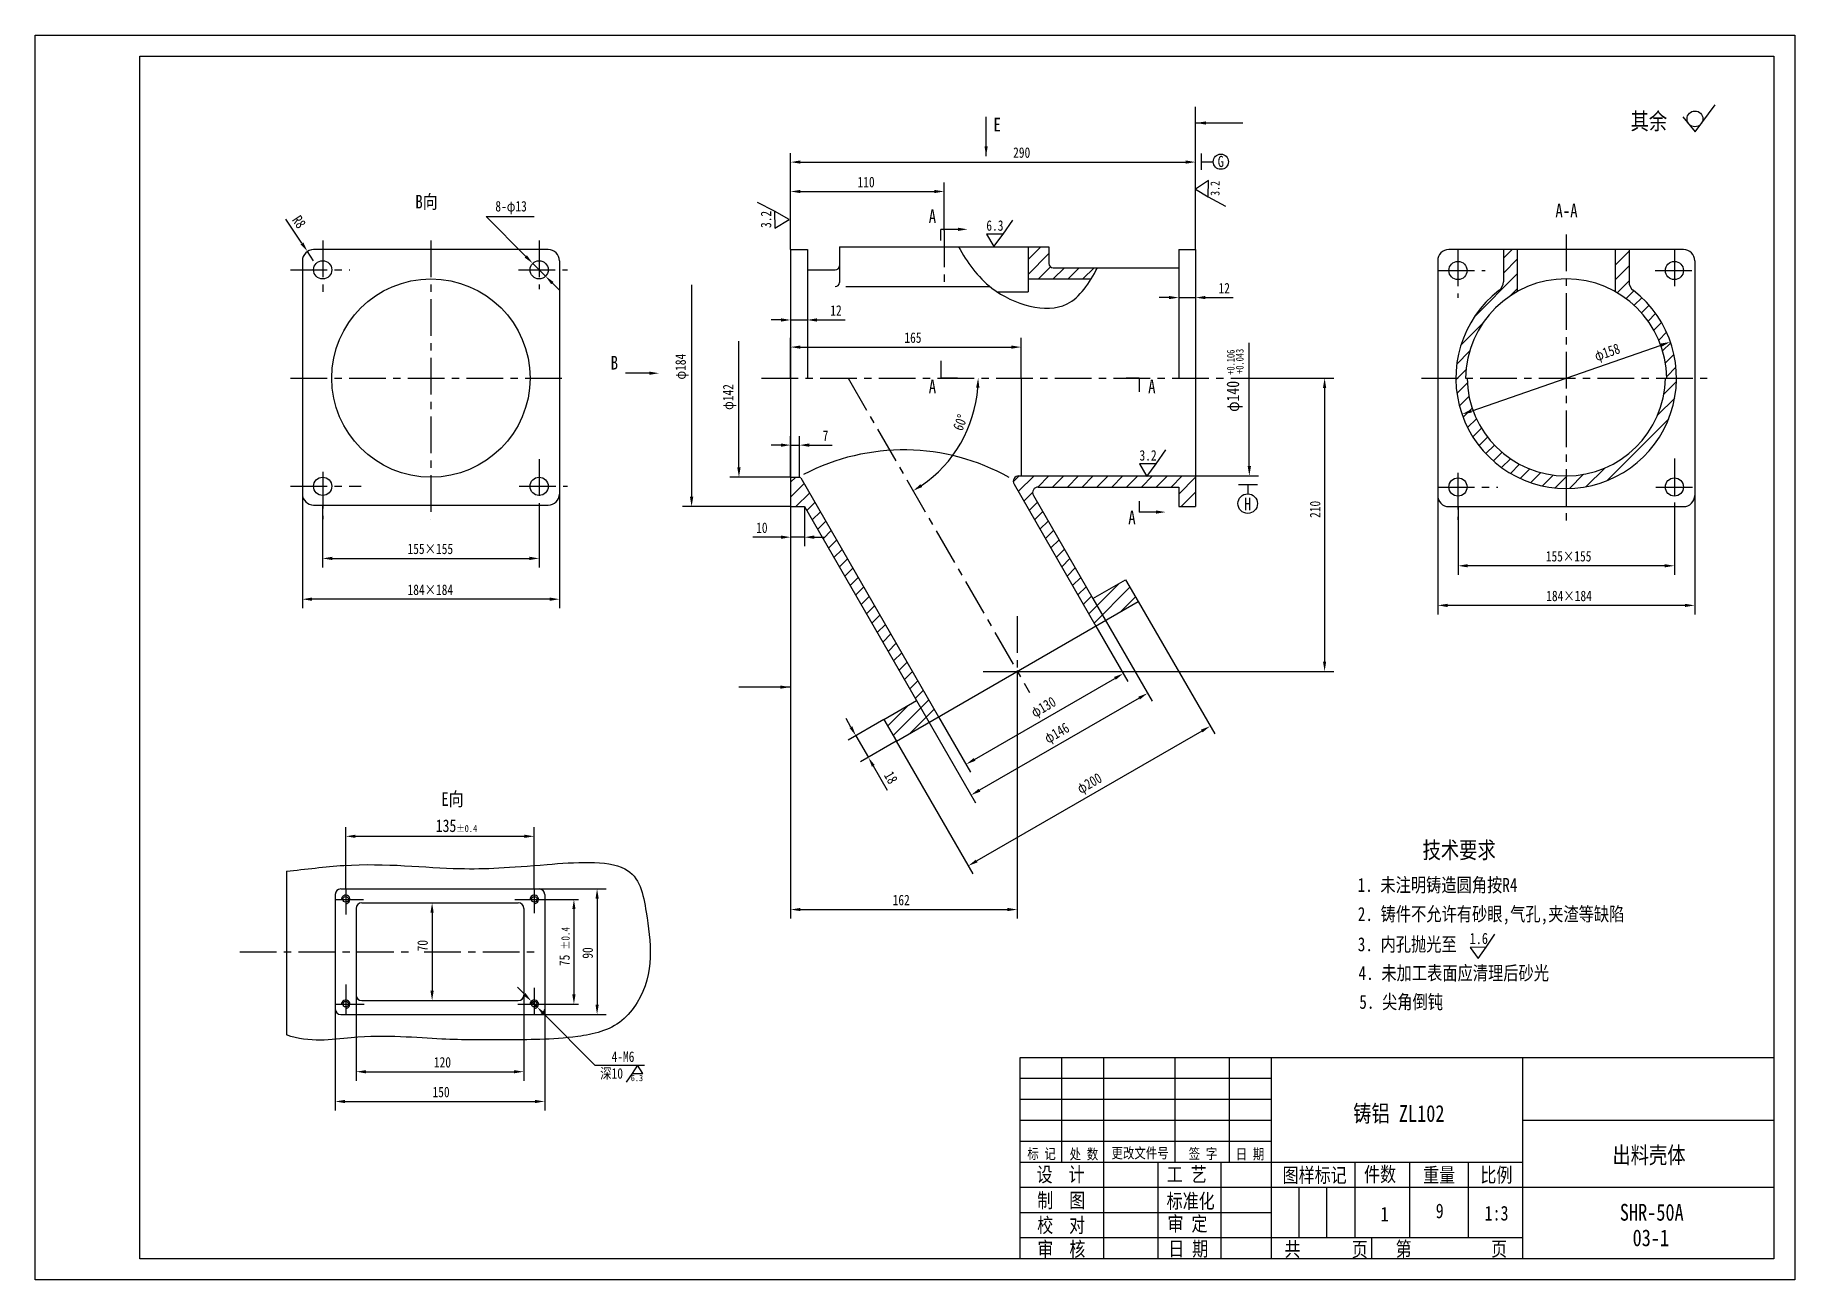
# Model space of a CAD drawing. Extents: x -156 to 1104, y -59 to 832.
import ezdxf

# ---------------------------------------------------------------- set-up
doc = ezdxf.new("R2010")
doc.units = 0
doc.header["$LTSCALE"] = 10.5
doc.header["$MEASUREMENT"] = 0
doc.linetypes.add('CENTER', pattern=[2, 1.25, -0.25, 0.25, -0.25])
doc.layers.get('0').update_dxf_attribs({"color": 2, "linetype": 'CONTINUOUS'})
doc.layers.get('DEFPOINTS').update_dxf_attribs({"linetype": 'CONTINUOUS'})
for name, color, linetype in [('LINE_THIN', 2, 'CONTINUOUS'), ('PART', 3, 'CONTINUOUS'), ('SMPEN_THICK', 7, 'CONTINUOUS')]:
    doc.layers.add(name, color=color, linetype=linetype)
doc.styles.add('HZDX', font='', dxfattribs={"width": 0.8, "height": 7.5})
doc.styles.get('HZDX').set_extended_font_data('SimSun')
doc.dimstyles.new('HZDX', dxfattribs={"dimscale": 0, "dimtxt": 5, "dimasz": 3.5, "dimexe": 5.25, "dimexo": 0, "dimgap": 1.5, "dimtad": 1, "dimdec": 4, "dimdsep": 46, "dimtxsty": 'HZDX', "dimcen": 0.09, "dimclrd": 2, "dimclre": 2, "dimclrt": 2, "dimadec": 0, "dimazin": 0, "dimtol": 1, "dimtp": 0.2, "dimtfac": 0.66667, "dimtdec": 4, "dimtmove": 0, "dimatfit": 1, "dimfxl": 1, "dimtvp": 5, "dimtolj": 1, "dimarcsym": 0})

msp = doc.modelspace()

# ---------------------------------------------------------------- texts
at = {"color": 2, "linetype": 'ByBlock', "attachment_point": 5, "style": 'HZDX'}
for s, insert, char_height in [('E', (532.64617, 768.04978), 9.75), ('G', (692.71951, 741.64459), 8), ('B向', (123.95304, 712.35061), 9.75), ('8-φ13', (184.53788, 708.61198), 7.5), ('A', (486.25331, 702.43112), 9.75), ('A-A', (940.29193, 706.4961), 9.75), ('6.3', (530.98897, 695.77422), 7.5), ('B', (258.50091, 597.57047), 9.75), ('A', (486.25331, 580.5829), 9.75), ('A', (643.35942, 580.5829), 9.75), ('3.2', (640.65257, 531.22365), 7.5), ('A', (629.12656, 486.80146), 9.75), ('H', (712.03977, 496.52601), 9), ('E向', (142.52948, 284.69316), 9.75), ('135\\H5;±0.4', (145.44687, 266.06475), 9), ('1.6', (877.50111, 185.37629), 8), ('4-M6', (264.69363, 100.75923), 7.5), ('深10', (256.48694, 88.42532), 7.5), ('6.3', (274.68222, 85.48821), 4.5)]:
    msp.add_mtext(s, dxfattribs=dict(at, insert=insert, char_height=char_height))
at = {"color": 2, "linetype": 'ByBlock', "attachment_point": 5, "rotation": 90, "style": 'HZDX'}
for s, insert, char_height in [('3.2', (688.63302, 722.36512), 6.5), ('3.2', (367.11646, 700.17864), 7.5), ('+0.106', (699.89564, 597.96579), 5.5), ('+0.043', (706.33206, 598.58314), 5.5), ('\\A1;φ184', (306.91337, 594.77482), 7.5), ('φ142', (340.96099, 573.0403), 7.5), ('φ140', (702.60399, 573.50733), 9)]:
    msp.add_mtext(s, dxfattribs=dict(at, insert=insert, char_height=char_height))
at = {"layer": 'SMPEN_THICK', "style": 'HZDX', "width": 0.8}
for s, height, p in [('技术要求', 12, (837.22665, 242.73697)), ('1. 未注明铸造圆角按R4', 10, (790.69835, 218.73697)), ('2. 铸件不允许有砂眼,气孔,夹渣等缺陷', 10, (790.83613, 197.92514)), ('3. 内孔抛光至', 10, (790.8152, 176.2649)), ('4. 未加工表面应清理后砂光', 10, (791.37706, 155.69553)), ('5. 尖角倒钝', 10, (791.89082, 135.0667)), ('标 记', 7.5, (554.16671, 27.53342)), ('处 数', 7.5, (584.49835, 27.29324)), ('更改文件号', 7.5, (614.46639, 28.03959)), ('签 字', 7.5, (669.79721, 27.56664)), ('日 期', 7.5, (703.4621, 27.3282)), ('设  计', 10.5, (560.82363, 11.20821)), ('工 艺', 10.5, (654.02475, 11.24192)), ('图样标记', 10.5, (737.04432, 10.72466)), ('件数', 10.5, (795.31146, 11.34198)), ('重量', 10.5, (837.60805, 10.79314)), ('比例', 10.5, (878.62319, 10.86161)), ('制  图', 10.5, (561.30308, -7.34715)), ('标准化', 10.5, (653.9551, -7.75904)), ('审 定', 10.5, (654.57271, -24.05055)), ('1', 10.5, (807.19492, -17.15898)), ('1:3', 10.5, (881.62756, -16.49545)), ('校  对', 10.5, (561.26862, -25.11347)), ('审  核', 10.5, (561.40523, -42.19401)), ('日 期', 10.5, (655.07645, -41.95911)), ('共', 10.5, (738.34804, -42.23195)), ('页', 10.5, (786.52574, -42.47213)), ('第', 10.5, (817.95632, -42.095)), ('页', 10.5, (886.34647, -42.095))]:
    msp.add_text(s, height=height, dxfattribs=at).set_placement(p)
at = {"layer": 'SMPEN_THICK', "color": 2, "style": 'HZDX', "width": 0.8}
for s, height, p in [('±0.4', 6, (226.51016, 177.35073)), ('75', 7.5, (226.51016, 165.65073))]:
    msp.add_text(s, height=height, rotation=90, dxfattribs=at).set_placement(p)
at = {"layer": 'SMPEN_THICK', "char_height": 12, "attachment_point": 5, "style": 'HZDX'}
for s, insert in [('其余', (999.26663, 769.82861)), ('铸铝 ZL102', (820.22406, 59.49644)), ('出料壳体', (999.35347, 29.64009)), ('SHR-50A', (1001.34053, -10.70142)), ('03-1', (1000.67332, -28.97285))]:
    msp.add_mtext(s, dxfattribs=dict(at, insert=insert))
at = {"layer": 'SMPEN_THICK', "insert": (846.62657, -4.3579), "char_height": 10.5, "width": 28.6724, "attachment_point": 1, "style": 'HZDX'}
msp.add_mtext('9', dxfattribs=at)

# ---------------------------------------------------------------- blocks, each defined once
blk = doc.blocks.new('*D1')
at = {"color": 2, "linetype": 'ByBlock', "transparency": 16777216}
for p, q in [((73.6, 179.7), (73.6, 118.3)), ((193.6, 179.7), (193.6, 118.3)), ((80.6, 124.8), (186.6, 124.8))]:
    blk.add_line(p, q, dxfattribs=at)
for points in [[(80.6, 125.9), (80.6, 123.6), (73.6, 124.8)], [(186.6, 125.9), (186.6, 123.6), (193.6, 124.8)]]:
    blk.add_solid(points, dxfattribs=at)
at = {"layer": 'DEFPOINTS', "color": 0, "linetype": 'ByBlock', "transparency": 16777216}
for p in [(73.6, 179.7), (193.6, 179.7), (193.6, 124.8)]:
    blk.add_point(p, dxfattribs=at)
at = {"color": 2, "linetype": 'ByBlock', "transparency": 16777216, "insert": (135.4, 131.5), "char_height": 7.5, "attachment_point": 5, "style": 'HZDX'}
blk.add_mtext('\\A1;120', dxfattribs=at)
blk = doc.blocks.new('*D2')
at = {"color": 2, "linetype": 'ByBlock', "transparency": 16777216}
for p, q in [((58.6, 169.7), (58.6, 97)), ((208.6, 169.7), (208.6, 97)), ((65.6, 103.5), (201.6, 103.5))]:
    blk.add_line(p, q, dxfattribs=at)
for points in [[(65.6, 104.6), (65.6, 102.3), (58.6, 103.5)], [(201.6, 104.6), (201.6, 102.3), (208.6, 103.5)]]:
    blk.add_solid(points, dxfattribs=at)
at = {"layer": 'DEFPOINTS', "color": 0, "linetype": 'ByBlock', "transparency": 16777216}
for p in [(58.6, 169.7), (208.6, 169.7), (208.6, 103.5)]:
    blk.add_point(p, dxfattribs=at)
at = {"color": 2, "linetype": 'ByBlock', "transparency": 16777216, "insert": (134.4, 110.2), "char_height": 7.5, "attachment_point": 5, "style": 'HZDX'}
blk.add_mtext('\\A1;150', dxfattribs=at)
blk = doc.blocks.new('*D3')
at = {"color": 2, "linetype": 'ByBlock', "transparency": 16777216}
for p, q in [((204.6, 255.7), (252.6, 255.7)), ((246.1, 248.7), (246.1, 172.7)), ((204.6, 165.7), (252.6, 165.7))]:
    blk.add_line(p, q, dxfattribs=at)
for points in [[(245, 248.7), (247.3, 248.7), (246.1, 255.7)], [(245, 172.7), (247.3, 172.7), (246.1, 165.7)]]:
    blk.add_solid(points, dxfattribs=at)
at = {"layer": 'DEFPOINTS', "color": 0, "linetype": 'ByBlock', "transparency": 16777216}
for p in [(204.6, 255.7), (204.6, 165.7), (246.1, 165.7)]:
    blk.add_point(p, dxfattribs=at)
at = {"color": 2, "linetype": 'ByBlock', "transparency": 16777216, "insert": (239.4, 209.8), "char_height": 7.5, "attachment_point": 5, "rotation": 90, "style": 'HZDX'}
blk.add_mtext('\\A1;90', dxfattribs=at)
blk = doc.blocks.new('*D4')
at = {"color": 2, "linetype": 'ByBlock', "transparency": 16777216}
for p, q in [((77.6, 245.7), (134.5, 245.7)), ((128, 238.7), (128, 182.7)), ((77.6, 175.7), (134.5, 175.7))]:
    blk.add_line(p, q, dxfattribs=at)
for points in [[(126.8, 238.7), (129.1, 238.7), (128, 245.7)], [(126.8, 182.7), (129.1, 182.7), (128, 175.7)]]:
    blk.add_solid(points, dxfattribs=at)
at = {"layer": 'DEFPOINTS', "color": 0, "linetype": 'ByBlock', "transparency": 16777216}
for p in [(77.6, 245.7), (77.6, 175.7), (128, 175.7)]:
    blk.add_point(p, dxfattribs=at)
at = {"color": 2, "linetype": 'ByBlock', "transparency": 16777216, "insert": (121.2, 215), "char_height": 7.5, "attachment_point": 5, "rotation": 90, "style": 'HZDX'}
blk.add_mtext('\\A1;70', dxfattribs=at)
blk = doc.blocks.new('*D5')
at = {"color": 2, "linetype": 'ByBlock', "transparency": 16777216}
for p, q in [((345.8, 667.6), (345.8, 736.7)), ((635.8, 667.6), (635.8, 736.7)), ((352.8, 730.2), (628.8, 730.2))]:
    blk.add_line(p, q, dxfattribs=at)
for points in [[(352.8, 731.4), (352.8, 729.1), (345.8, 730.2)], [(628.8, 731.4), (628.8, 729.1), (635.8, 730.2)]]:
    blk.add_solid(points, dxfattribs=at)
at = {"layer": 'DEFPOINTS', "color": 0, "linetype": 'ByBlock', "transparency": 16777216}
for p in [(635.8, 730.2), (345.8, 667.6), (635.8, 667.6)]:
    blk.add_point(p, dxfattribs=at)
at = {"color": 2, "linetype": 'ByBlock', "transparency": 16777216, "insert": (511.3, 737), "char_height": 7.5, "attachment_point": 5, "style": 'HZDX'}
blk.add_mtext('\\A1;290', dxfattribs=at)
blk = doc.blocks.new('*D6')
at = {"color": 2, "linetype": 'ByBlock', "transparency": 16777216}
for p, q in [((345.8, 667.6), (345.8, 715.7)), ((352.8, 709.2), (448.8, 709.2)), ((455.8, 681.2), (455.8, 715.7))]:
    blk.add_line(p, q, dxfattribs=at)
for points in [[(352.8, 710.3), (352.8, 708), (345.8, 709.2)], [(448.8, 710.3), (448.8, 708), (455.8, 709.2)]]:
    blk.add_solid(points, dxfattribs=at)
at = {"layer": 'DEFPOINTS', "color": 0, "linetype": 'ByBlock', "transparency": 16777216}
for p in [(455.8, 709.2), (455.8, 681.2), (345.8, 667.6)]:
    blk.add_point(p, dxfattribs=at)
at = {"color": 2, "linetype": 'ByBlock', "transparency": 16777216, "insert": (399.9, 715.9), "char_height": 7.5, "attachment_point": 5, "style": 'HZDX'}
blk.add_mtext('\\A1;110', dxfattribs=at)
blk = doc.blocks.new('*D7')
at = {"color": 2, "linetype": 'ByBlock', "transparency": 16777216}
for p, q in [((848.1, 502.6), (848.1, 417.4)), ((1032.1, 502.6), (1032.1, 417.4)), ((1025.1, 423.9), (855.1, 423.9))]:
    blk.add_line(p, q, dxfattribs=at)
for points in [[(855.1, 425), (855.1, 422.7), (848.1, 423.9)], [(1025.1, 425), (1025.1, 422.7), (1032.1, 423.9)]]:
    blk.add_solid(points, dxfattribs=at)
at = {"layer": 'DEFPOINTS', "color": 0, "linetype": 'ByBlock', "transparency": 16777216}
for p in [(848.1, 502.6), (1032.1, 502.6), (848.1, 423.9)]:
    blk.add_point(p, dxfattribs=at)
at = {"color": 2, "linetype": 'ByBlock', "transparency": 16777216, "insert": (942.1, 430.6), "char_height": 7.5, "attachment_point": 5, "style": 'HZDX'}
blk.add_mtext('\\A1;184×184', dxfattribs=at)
blk = doc.blocks.new('*D8')
at = {"color": 2, "linetype": 'ByBlock', "transparency": 16777216}
for p, q in [((862.6, 494.6), (862.6, 445.7)), ((1017.6, 494.6), (1017.6, 445.7)), ((1010.6, 452.2), (869.6, 452.2))]:
    blk.add_line(p, q, dxfattribs=at)
for points in [[(869.6, 453.4), (869.6, 451.1), (862.6, 452.2)], [(1010.6, 453.4), (1010.6, 451.1), (1017.6, 452.2)]]:
    blk.add_solid(points, dxfattribs=at)
at = {"layer": 'DEFPOINTS', "color": 0, "linetype": 'ByBlock', "transparency": 16777216}
for p in [(862.6, 494.6), (1017.6, 494.6), (862.6, 452.2)]:
    blk.add_point(p, dxfattribs=at)
at = {"color": 2, "linetype": 'ByBlock', "transparency": 16777216, "insert": (941.8, 459), "char_height": 7.5, "attachment_point": 5, "style": 'HZDX'}
blk.add_mtext('\\A1;155×155', dxfattribs=at)
blk = doc.blocks.new('*D9')
at = {"color": 2, "linetype": 'ByBlock', "transparency": 16777216}
for p, q in [((49.6, 495.6), (49.6, 451)), ((204.6, 495.6), (204.6, 451)), ((56.6, 457.5), (197.6, 457.5))]:
    blk.add_line(p, q, dxfattribs=at)
for points in [[(56.6, 458.7), (56.6, 456.3), (49.6, 457.5)], [(197.6, 458.7), (197.6, 456.3), (204.6, 457.5)]]:
    blk.add_solid(points, dxfattribs=at)
at = {"layer": 'DEFPOINTS', "color": 0, "linetype": 'ByBlock', "transparency": 16777216}
for p in [(49.6, 495.6), (204.6, 495.6), (204.6, 457.5)]:
    blk.add_point(p, dxfattribs=at)
at = {"color": 2, "linetype": 'ByBlock', "transparency": 16777216, "insert": (126.7, 464.3), "char_height": 7.5, "attachment_point": 5, "style": 'HZDX'}
blk.add_mtext('\\A1;155×155', dxfattribs=at)
blk = doc.blocks.new('*D10')
at = {"color": 2, "linetype": 'ByBlock', "transparency": 16777216}
for p, q in [((35.1, 503.6), (35.1, 421.8)), ((219.1, 503.6), (219.1, 421.8)), ((212.1, 428.3), (42.1, 428.3))]:
    blk.add_line(p, q, dxfattribs=at)
for points in [[(42.1, 429.5), (42.1, 427.1), (35.1, 428.3)], [(212.1, 429.5), (212.1, 427.1), (219.1, 428.3)]]:
    blk.add_solid(points, dxfattribs=at)
at = {"layer": 'DEFPOINTS', "color": 0, "linetype": 'ByBlock', "transparency": 16777216}
for p in [(35.1, 503.6), (219.1, 503.6), (35.1, 428.3)]:
    blk.add_point(p, dxfattribs=at)
at = {"color": 2, "linetype": 'ByBlock', "transparency": 16777216, "insert": (126.7, 435), "char_height": 7.5, "attachment_point": 5, "style": 'HZDX'}
blk.add_mtext('\\A1;184×184', dxfattribs=at)
blk = doc.blocks.new('*D11')
at = {"color": 2, "linetype": 'ByBlock', "transparency": 16777216}
for p, q in [((34.8, 683.1), (23.3, 700.3)), ((43.1, 670.6), (38.7, 677.3))]:
    blk.add_line(p, q, dxfattribs=at)
blk.add_solid([(35.8, 683.7), (33.8, 682.4), (38.7, 677.3)], dxfattribs=at)
at = {"layer": 'DEFPOINTS', "color": 0, "linetype": 'ByBlock', "transparency": 16777216}
for p in [(38.7, 677.3), (43.1, 670.6)]:
    blk.add_point(p, dxfattribs=at)
at = {"color": 2, "linetype": 'ByBlock', "transparency": 16777216, "insert": (32.7, 698.4), "char_height": 7.5, "attachment_point": 5, "rotation": 303.6807, "style": 'HZDX'}
blk.add_mtext('\\A1;R8', dxfattribs=at)
blk = doc.blocks.new('*D12')
at = {"color": 2, "linetype": 'ByBlock', "transparency": 16777216}
for p, q in [((384.7, 586.6), (384.7, 615.3)), ((391.7, 608.8), (542.7, 608.8)), ((549.7, 586.6), (549.7, 615.3))]:
    blk.add_line(p, q, dxfattribs=at)
for points in [[(391.7, 609.9), (391.7, 607.6), (384.7, 608.8)], [(542.7, 609.9), (542.7, 607.6), (549.7, 608.8)]]:
    blk.add_solid(points, dxfattribs=at)
at = {"layer": 'DEFPOINTS', "color": 0, "linetype": 'ByBlock', "transparency": 16777216}
for p in [(549.7, 608.8), (384.7, 586.6), (549.7, 586.6)]:
    blk.add_point(p, dxfattribs=at)
at = {"color": 2, "linetype": 'ByBlock', "transparency": 16777216, "insert": (472.3, 615.5), "char_height": 7.5, "attachment_point": 5, "style": 'HZDX'}
blk.add_mtext('\\A1;165', dxfattribs=at)
blk = doc.blocks.new('*D13')
at = {"color": 2, "linetype": 'ByBlock', "transparency": 16777216}
for p, q in [((713.2, 586.6), (773.6, 586.6)), ((767.1, 579.6), (767.1, 383.6)), ((547, 376.6), (773.6, 376.6))]:
    blk.add_line(p, q, dxfattribs=at)
for points in [[(765.9, 579.6), (768.2, 579.6), (767.1, 586.6)], [(765.9, 383.6), (768.2, 383.6), (767.1, 376.6)]]:
    blk.add_solid(points, dxfattribs=at)
at = {"layer": 'DEFPOINTS', "color": 0, "linetype": 'ByBlock', "transparency": 16777216}
for p in [(713.2, 586.6), (547, 376.6), (767.1, 376.6)]:
    blk.add_point(p, dxfattribs=at)
at = {"color": 2, "linetype": 'ByBlock', "transparency": 16777216, "insert": (760.3, 492.6), "char_height": 7.5, "attachment_point": 5, "rotation": 90, "style": 'HZDX'}
blk.add_mtext('\\A1;210', dxfattribs=at)
blk = doc.blocks.new('*D14')
at = {"color": 2, "linetype": 'ByBlock', "transparency": 16777216}
for p, q in [((384.7, 515.6), (384.7, 545.1)), ((391.1, 515.6), (391.1, 545.1)), ((377.7, 538.6), (370.7, 538.6)), ((384.7, 538.6), (391.1, 538.6)), ((398.1, 538.6), (414.4, 538.6))]:
    blk.add_line(p, q, dxfattribs=at)
for points in [[(377.7, 539.8), (377.7, 537.4), (384.7, 538.6)], [(398.1, 539.8), (398.1, 537.4), (391.1, 538.6)]]:
    blk.add_solid(points, dxfattribs=at)
at = {"layer": 'DEFPOINTS', "color": 0, "linetype": 'ByBlock', "transparency": 16777216}
for p in [(391.1, 538.6), (384.7, 515.6), (391.1, 515.6)]:
    blk.add_point(p, dxfattribs=at)
at = {"color": 2, "linetype": 'ByBlock', "transparency": 16777216, "insert": (409.7, 545.3), "char_height": 7.5, "attachment_point": 5, "style": 'HZDX'}
blk.add_mtext('\\A1;7', dxfattribs=at)
blk = doc.blocks.new('*D15')
at = {"color": 2, "linetype": 'ByBlock', "transparency": 16777216}
for p, q in [((384.7, 494.6), (384.7, 466.2)), ((394.7, 494.6), (394.7, 466.2)), ((377.7, 472.7), (357.6, 472.7)), ((394.7, 472.7), (384.7, 472.7)), ((401.7, 472.7), (408.7, 472.7))]:
    blk.add_line(p, q, dxfattribs=at)
for points in [[(377.7, 473.9), (377.7, 471.5), (384.7, 472.7)], [(401.7, 473.9), (401.7, 471.5), (394.7, 472.7)]]:
    blk.add_solid(points, dxfattribs=at)
at = {"layer": 'DEFPOINTS', "color": 0, "linetype": 'ByBlock', "transparency": 16777216}
for p in [(384.7, 494.6), (394.7, 494.6), (394.7, 472.7)]:
    blk.add_point(p, dxfattribs=at)
at = {"color": 2, "linetype": 'ByBlock', "transparency": 16777216, "insert": (364.1, 479.4), "char_height": 7.5, "attachment_point": 5, "style": 'HZDX'}
blk.add_mtext('\\A1;10', dxfattribs=at)
blk = doc.blocks.new('*D16')
at = {"color": 2, "linetype": 'ByBlock', "transparency": 16777216}
for p, q in [((662.7, 678.6), (662.7, 637.7)), ((674.7, 678.6), (674.7, 637.7)), ((655.7, 644.2), (648.7, 644.2)), ((662.7, 644.2), (674.7, 644.2)), ((681.7, 644.2), (701.7, 644.2))]:
    blk.add_line(p, q, dxfattribs=at)
for points in [[(655.7, 645.4), (655.7, 643.1), (662.7, 644.2)], [(681.7, 645.4), (681.7, 643.1), (674.7, 644.2)]]:
    blk.add_solid(points, dxfattribs=at)
at = {"layer": 'DEFPOINTS', "color": 0, "linetype": 'ByBlock', "transparency": 16777216}
for p in [(662.7, 678.6), (674.7, 678.6), (674.7, 644.2)]:
    blk.add_point(p, dxfattribs=at)
at = {"color": 2, "linetype": 'ByBlock', "transparency": 16777216, "insert": (695.2, 651), "char_height": 7.5, "attachment_point": 5, "style": 'HZDX'}
blk.add_mtext('\\A1;12', dxfattribs=at)
blk = doc.blocks.new('*D17')
at = {"color": 2, "linetype": 'ByBlock', "transparency": 16777216}
for p, q in [((603.3, 409.1), (626.2, 369.5)), ((516.4, 313.6), (616.9, 371.6)), ((490.7, 344.1), (513.6, 304.5))]:
    blk.add_line(p, q, dxfattribs=at)
for points in [[(616.3, 372.6), (617.5, 370.6), (622.9, 375.1)], [(515.8, 314.6), (517, 312.6), (510.4, 310.1)]]:
    blk.add_solid(points, dxfattribs=at)
at = {"layer": 'DEFPOINTS', "color": 0, "linetype": 'ByBlock', "transparency": 16777216}
for p in [(603.3, 409.1), (622.9, 375.1), (490.7, 344.1)]:
    blk.add_point(p, dxfattribs=at)
at = {"color": 2, "linetype": 'ByBlock', "transparency": 16777216, "insert": (566.2, 350.3), "char_height": 7.5, "attachment_point": 5, "rotation": 30, "style": 'HZDX'}
blk.add_mtext('\\A1;φ130', dxfattribs=at)
blk = doc.blocks.new('*D18')
at = {"color": 2, "linetype": 'ByBlock', "transparency": 16777216}
for p, q in [((601.2, 428.7), (643.6, 355.4)), ((474.9, 355.7), (517.2, 282.4)), ((634.2, 357.5), (520, 291.6))]:
    blk.add_line(p, q, dxfattribs=at)
for points in [[(633.7, 358.5), (634.8, 356.5), (640.3, 361)], [(519.4, 292.6), (520.6, 290.5), (514, 288.1)]]:
    blk.add_solid(points, dxfattribs=at)
at = {"layer": 'DEFPOINTS', "color": 0, "linetype": 'ByBlock', "transparency": 16777216}
for p in [(601.2, 428.7), (474.9, 355.7), (514, 288.1)]:
    blk.add_point(p, dxfattribs=at)
at = {"color": 2, "linetype": 'ByBlock', "transparency": 16777216, "insert": (575.7, 331.7), "char_height": 7.5, "attachment_point": 5, "rotation": 30, "style": 'HZDX'}
blk.add_mtext('\\A1;φ146', dxfattribs=at)
blk = doc.blocks.new('*D19')
at = {"color": 2, "linetype": 'ByBlock', "transparency": 16777216}
for p, q in [((633.6, 426.6), (688.4, 331.8)), ((679.1, 333.9), (518, 240.9)), ((460.4, 326.6), (515.2, 231.8))]:
    blk.add_line(p, q, dxfattribs=at)
for points in [[(678.5, 334.9), (679.6, 332.9), (685.1, 337.4)], [(517.4, 241.9), (518.6, 239.9), (511.9, 237.4)]]:
    blk.add_solid(points, dxfattribs=at)
at = {"layer": 'DEFPOINTS', "color": 0, "linetype": 'ByBlock', "transparency": 16777216}
for p in [(633.6, 426.6), (460.4, 326.6), (511.9, 237.4)]:
    blk.add_point(p, dxfattribs=at)
at = {"color": 2, "linetype": 'ByBlock', "transparency": 16777216, "insert": (599.1, 295.7), "char_height": 7.5, "attachment_point": 5, "rotation": 30, "style": 'HZDX'}
blk.add_mtext('\\A1;φ200', dxfattribs=at)
blk = doc.blocks.new('*D20')
at = {"color": 2, "linetype": 'ByBlock', "transparency": 16777216}
for p, q in [((384.7, 586.6), (384.7, 199.6)), ((547, 376.6), (547, 199.6)), ((391.7, 206.1), (540, 206.1))]:
    blk.add_line(p, q, dxfattribs=at)
for points in [[(391.7, 207.3), (391.7, 205), (384.7, 206.1)], [(540, 207.3), (540, 205), (547, 206.1)]]:
    blk.add_solid(points, dxfattribs=at)
at = {"layer": 'DEFPOINTS', "color": 0, "linetype": 'ByBlock', "transparency": 16777216}
for p in [(384.7, 586.6), (547, 376.6), (547, 206.1)]:
    blk.add_point(p, dxfattribs=at)
at = {"color": 2, "linetype": 'ByBlock', "transparency": 16777216, "insert": (463.9, 212.9), "char_height": 7.5, "attachment_point": 5, "style": 'HZDX'}
blk.add_mtext('\\A1;162', dxfattribs=at)
blk = doc.blocks.new('*D21')
at = {"color": 2, "linetype": 'ByBlock', "transparency": 16777216}
for p, q in [((427.9, 336.7), (424.4, 342.8)), ((451.4, 342.2), (425.8, 327.4)), ((431.4, 330.6), (440.4, 315)), ((460.4, 326.6), (434.8, 311.8)), ((443.9, 309), (453.9, 291.6))]:
    blk.add_line(p, q, dxfattribs=at)
for points in [[(428.9, 337.3), (426.9, 336.1), (431.4, 330.6)], [(444.9, 309.6), (442.9, 308.4), (440.4, 315)]]:
    blk.add_solid(points, dxfattribs=at)
at = {"layer": 'DEFPOINTS', "color": 0, "linetype": 'ByBlock', "transparency": 16777216}
for p in [(451.4, 342.2), (440.4, 315), (460.4, 326.6)]:
    blk.add_point(p, dxfattribs=at)
at = {"color": 2, "linetype": 'ByBlock', "transparency": 16777216, "insert": (456.5, 300.6), "char_height": 7.5, "attachment_point": 5, "rotation": 300, "style": 'HZDX'}
blk.add_mtext('\\A1;18', dxfattribs=at)
blk = doc.blocks.new('*D22')
at = {"color": 2, "linetype": 'ByBlock', "transparency": 16777216}
blk.add_arc((425.8, 586.6), 93.2, 304.3046, 355.6954, dxfattribs=at)
for points in [[(517.5, 579.7), (519.9, 579.6), (519, 586.6)], [(478.9, 508.6), (477.7, 510.6), (472.4, 505.9)]]:
    blk.add_solid(points, dxfattribs=at)
at = {"layer": 'DEFPOINTS', "color": 0, "linetype": 'ByBlock', "transparency": 16777216}
for p in [(364, 586.6), (425.9, 586.4), (723.4, 586.6), (497.2, 526.7), (555.8, 361.4)]:
    blk.add_point(p, dxfattribs=at)
at = {"color": 2, "linetype": 'ByBlock', "transparency": 16777216, "insert": (506.2, 554.8), "char_height": 7.5, "attachment_point": 5, "rotation": 68.4421, "style": 'HZDX'}
blk.add_mtext('\\A1;60°', dxfattribs=at)
blk = doc.blocks.new('*D23')
at = {"color": 2, "linetype": 'ByBlock', "transparency": 16777216}
for p, q in [((384.7, 678.6), (384.7, 621.7)), ((396.7, 678.6), (396.7, 621.7)), ((377.7, 628.2), (370.7, 628.2)), ((384.7, 628.2), (396.7, 628.2)), ((403.7, 628.2), (423.7, 628.2))]:
    blk.add_line(p, q, dxfattribs=at)
for points in [[(377.7, 629.4), (377.7, 627), (384.7, 628.2)], [(403.7, 629.4), (403.7, 627), (396.7, 628.2)]]:
    blk.add_solid(points, dxfattribs=at)
at = {"layer": 'DEFPOINTS', "color": 0, "linetype": 'ByBlock', "transparency": 16777216}
for p in [(384.7, 678.6), (396.7, 678.6), (396.7, 628.2)]:
    blk.add_point(p, dxfattribs=at)
at = {"color": 2, "linetype": 'ByBlock', "transparency": 16777216, "insert": (417.2, 635), "char_height": 7.5, "attachment_point": 5, "style": 'HZDX'}
blk.add_mtext('\\A1;12', dxfattribs=at)
blk = doc.blocks.new('*D24')
at = {"color": 2, "linetype": 'ByBlock', "transparency": 16777216}
blk.add_line((872, 563), (1008.1, 610.2), dxfattribs=at)
for points in [[(1007.7, 611.3), (1008.5, 609.1), (1014.7, 612.5)], [(871.7, 564.1), (872.4, 561.9), (865.4, 560.7)]]:
    blk.add_solid(points, dxfattribs=at)
at = {"layer": 'DEFPOINTS', "color": 0, "linetype": 'ByBlock', "transparency": 16777216}
for p in [(1014.7, 612.5), (865.4, 560.7)]:
    blk.add_point(p, dxfattribs=at)
at = {"color": 2, "linetype": 'ByBlock', "transparency": 16777216, "insert": (969.7, 604.2), "char_height": 7.5, "attachment_point": 5, "rotation": 19.1327, "style": 'HZDX'}
blk.add_mtext('\\A1;φ158', dxfattribs=at)

# ---------------------------------------------------------------- dimensions: what is measured, and where the dimension line sits
at = {"layer": 'SMPEN_THICK'}
for base, p1, p2, picture, middle, set_off in [((674.69992, 741.22973), (384.69992, 678.60696), (674.69992, 678.60696), '*D5', (550.19247, 741.22973), (38.86447, 11)), ((494.69992, 720.16152), (384.69992, 678.60696), (494.69992, 692.19704), '*D6', (438.72733, 720.16152), (38.86447, 11)), ((193.62824, 90.01166), (73.62824, 144.89871), (193.62824, 144.89871), '*D1', (135.41549, 90.01166), (0, -34.75326)), ((208.62824, 68.72467), (58.62824, 134.89871), (208.62824, 134.89871), '*D2', (134.44475, 68.72467), (0, -34.75326))]:
    dim = msp.add_linear_dim(base=base, p1=p1, p2=p2, dimstyle='HZDX', override={"dimscale": 2, "dimtxt": 3, "dimexe": 3.25, "dimtol": 0, "dimtp": 0.4, "dimtm": 0.4, "dimatfit": 2}, dxfattribs=at)
    dim.commit()
    dim.dimension.update_dxf_attribs({"geometry": picture, "text_midpoint": middle, "dimtype": 160, "insert": set_off})
dim = msp.add_radius_dim(center=(43.12824, 670.60696), mpoint=(38.69173, 677.26409), dimstyle='HZDX', override={"dimscale": 2, "dimtxt": 3, "dimexe": 3.25, "dimtol": 0, "dimtp": 0.4, "dimtm": 0.4, "dimatfit": 2}, dxfattribs=at)
dim.commit()
dim.dimension.update_dxf_attribs({"geometry": '*D11', "text_midpoint": (27.11984, 694.62811), "dimtype": 164})
for base, p1, p2, picture, middle in [((396.69992, 628.20005), (384.69992, 678.60696), (396.69992, 678.60696), '*D23', (417.21659, 628.20005)), ((674.69992, 644.22198), (662.69992, 678.60696), (674.69992, 678.60696), '*D16', (695.21659, 644.22198)), ((549.69992, 608.75132), (384.69992, 586.60696), (549.69992, 586.60696), '*D12', (472.34463, 608.75132)), ((394.69992, 472.6843), (384.69992, 494.60696), (394.69992, 494.60696), '*D15', (364.13325, 472.6843))]:
    dim = msp.add_linear_dim(base=base, p1=p1, p2=p2, dimstyle='HZDX', override={"dimscale": 2, "dimtxt": 3, "dimexe": 3.25, "dimtol": 0, "dimtp": 0.4, "dimtm": 0.4, "dimatfit": 2}, dxfattribs=at)
    dim.commit()
    dim.dimension.update_dxf_attribs({"geometry": picture, "text_midpoint": middle, "dimtype": 160})
dim = msp.add_diameter_dim_2p(p1=(865.4273, 560.71421), p2=(1014.69974, 612.49972), text='φ158', dimstyle='HZDX', override={"dimscale": 2, "dimtxt": 3, "dimexe": 3.25, "dimtol": 0, "dimtp": 0.4, "dimtm": 0.4, "dimatfit": 2}, dxfattribs=at)
dim.commit()
dim.dimension.update_dxf_attribs({"geometry": '*D24', "text_midpoint": (971.95021, 597.66908), "dimtype": 163})
dim = msp.add_angular_dim_2l(base=(497.15454, 526.70284), line1=((425.86173, 586.43698), (555.75838, 361.44938)), line2=((363.97014, 586.60696), (723.41693, 586.60696)), dimstyle='HZDX', override={"dimscale": 2, "dimtxt": 3, "dimexe": 3.25, "dimdec": 0, "dimazin": 2, "dimtol": 0, "dimtp": 0.4, "dimtm": 0.4, "dimtdec": 0, "dimatfit": 2}, dxfattribs=at)
dim.commit()
dim.dimension.update_dxf_attribs({"geometry": '*D22', "text_midpoint": (512.4386, 552.3635), "dimtype": 162})
for base, p1, p2, text, picture, middle in [((547.00714, 206.1435), (384.69992, 586.60696), (547.00714, 376.60696), '162', '*D20', (463.89538, 206.1435)), ((391.12257, 538.58933), (384.69992, 515.60696), (391.12257, 515.60696), '7', '*D14', (409.73924, 538.58933)), ((35.12824, 428.29708), (219.12824, 503.60696), (35.12824, 503.60696), '<>×184', '*D10', (126.70496, 428.29708)), ((204.62824, 457.51348), (49.62824, 495.60696), (204.62824, 495.60696), '<>×155', '*D9', (126.70496, 457.51348)), ((848.06352, 423.85076), (1032.06352, 502.60696), (848.06352, 502.60696), '<>×184', '*D7', (942.14563, 423.85076)), ((862.56352, 452.2387), (1017.56352, 494.60696), (862.56352, 494.60696), '<>×155', '*D8', (941.7719, 452.2387))]:
    dim = msp.add_linear_dim(base=base, p1=p1, p2=p2, text=text, dimstyle='HZDX', override={"dimscale": 2, "dimtxt": 3, "dimexe": 3.25, "dimtol": 0, "dimtp": 0.4, "dimtm": 0.4, "dimatfit": 2}, dxfattribs=at)
    dim.commit()
    dim.dimension.update_dxf_attribs({"geometry": picture, "text_midpoint": middle, "dimtype": 160})
for base, p1, p2, angle, picture, middle, dimtype in [((767.06918, 376.60696), (713.17395, 586.60696), (547.00714, 376.60696), 90, '*D13', (767.06918, 492.64041), 160), ((440.38128, 315.04649), (451.4046, 342.19542), (460.4046, 326.60696), 300, '*D21', (450.64794, 297.2641), 161)]:
    dim = msp.add_linear_dim(base=base, p1=p1, p2=p2, angle=angle, dimstyle='HZDX', override={"dimscale": 2, "dimtxt": 3, "dimexe": 3.25, "dimtol": 0, "dimtp": 0.4, "dimtm": 0.4, "dimatfit": 2}, dxfattribs=at)
    dim.commit()
    dim.dimension.update_dxf_attribs({"geometry": picture, "text_midpoint": middle, "dimtype": dimtype})
for base, p1, p2, angle, text, picture, middle in [((513.9547, 288.05163), (601.227, 428.69542), (474.87222, 355.74446), 210, 'φ146', '*D18', (579.17968, 325.7093)), ((511.9118, 237.39387), (633.60968, 426.60696), (460.4046, 326.60696), 210, 'φ<>', '*D19', (602.57016, 289.7355)), ((622.93835, 375.09025), (490.71549, 344.10696), (603.29879, 409.10696), 30, 'φ<>', '*D17', (569.65023, 344.32434))]:
    dim = msp.add_linear_dim(base=base, p1=p1, p2=p2, angle=angle, text=text, dimstyle='HZDX', override={"dimscale": 2, "dimtxt": 3, "dimexe": 3.25, "dimtol": 0, "dimtp": 0.4, "dimtm": 0.4, "dimatfit": 2}, dxfattribs=at)
    dim.commit()
    dim.dimension.update_dxf_attribs({"geometry": picture, "text_midpoint": middle, "dimtype": 161})
for base, p1, p2, picture, middle in [((246.1454, 130.89871), (204.62824, 220.89871), (204.62824, 130.89871), '*D3', (246.1454, 175.05397)), ((127.97469, 140.89871), (77.62824, 210.89871), (77.62824, 140.89871), '*D4', (127.97469, 180.21083))]:
    dim = msp.add_linear_dim(base=base, p1=p1, p2=p2, angle=90, dimstyle='HZDX', override={"dimscale": 2, "dimtxt": 3, "dimexe": 3.25, "dimtol": 0, "dimtp": 0.4, "dimtm": 0.4, "dimatfit": 2}, dxfattribs=at)
    dim.commit()
    dim.dimension.update_dxf_attribs({"geometry": picture, "text_midpoint": middle, "dimtype": 160, "insert": (0, -34.75326)})

# ---------------------------------------------------------------- hatches: boundary and pattern name
at = {"layer": 'SMPEN_THICK'}
h = msp.add_hatch(dxfattribs=at)
h.set_pattern_fill('ANSI31', color=256, scale=60, style=0)
edge = h.paths.add_edge_path()
edge.add_line((604.49195, 665.60696), (572.69992, 665.60696))
edge.add_arc((572.69992, 668.60696), 3, 180, 270, ccw=False)
edge.add_line((569.69992, 668.60696), (569.69992, 680.60696))
edge.add_line((569.69992, 680.60696), (554.69992, 680.60696))
edge.add_line((554.69992, 680.60696), (554.69992, 657.60696))
edge.add_line((554.69992, 657.60696), (599.87927, 657.60696))
edge.add_spline(control_points=[(599.87927, 657.60696), (601.46681, 660.18228), (602.99021, 662.87482), (604.49195, 665.60696)], knot_values=[131.9128702094, 131.9128702094, 131.9128702094, 131.9128702094, 140.4578598385, 140.4578598385, 140.4578598385, 140.4578598385], degree=3, periodic=0)
h = msp.add_hatch(dxfattribs=at)
h.set_pattern_fill('ANSI31', color=256, scale=60, style=0)
h.paths.add_polyline_path([(905.06352, 678.60696), (895.06352, 678.60696), (895.06352, 655.59972, -0.2330230838), (891.93708, 649.25556, 0.2330230838), (861.06352, 586.60696), (868.06352, 586.60696, -0.2684940684), (905.06352, 648.52856)])
h.paths.add_polyline_path([(1012.06352, 586.60696), (1019.06352, 586.60696, 0.2330230838), (988.18996, 649.25556, -0.2330230838), (985.06352, 655.59972), (985.06352, 678.60696), (975.06352, 678.60696), (975.06352, 648.52856, -0.2684940684)])
h.paths.add_polyline_path([(1019.06352, 586.60696), (1011.06352, 586.60696, -0.4100651941), (940.06352, 516.60696), (940.06352, 507.60696, 0.4142135624)])
h.paths.add_polyline_path([(940.06352, 507.60696), (940.06352, 516.60696, -0.4100651941), (869.06352, 586.60696), (861.06352, 586.60696, 0.4142135624)])
h = msp.add_hatch(dxfattribs=at)
h.set_pattern_fill('ANSI31', color=256, scale=60, style=0)
h.paths.add_polyline_path([(674.69992, 516.60696), (640.12287, 516.60696), (639.85753, 516.24955), (639.64562, 516.60696), (548.16184, 516.60696, 0.5773502692), (544.69774, 510.60696), (603.29879, 409.10696), (624.0834, 421.10696), (615.0834, 436.69542), (601.227, 428.69542), (558.55415, 502.60696, -0.5773502692), (562.01825, 508.60696), (662.69992, 508.60696), (662.69992, 494.60696), (674.69992, 494.60696)])
h.paths.add_polyline_path([(624.60968, 442.19542), (615.0834, 436.69542), (624.0834, 421.10696), (633.60968, 426.60696)], flags=17)
h.paths.add_polyline_path([(391.98859, 515.10696, 0.2679491924), (391.12257, 515.60696), (384.69992, 515.60696), (384.69992, 494.60696), (394.69992, 494.60696), (474.87222, 355.74446), (460.93088, 347.69542), (469.93088, 332.10696), (490.71549, 344.10696)])
h.paths.add_polyline_path([(460.93088, 347.69542), (451.4046, 342.19542), (460.4046, 326.60696), (469.93088, 332.10696)])

# ---------------------------------------------------------------- linework, layer by layer
at = {"color": 2, "linetype": 'ByBlock'}
for p, q in [((674.69992, 678.60696), (674.69992, 710.75006)), ((195.09711, 673.6677), (166.66692, 702.18623)), ((209.2173, 659.50365), (200.03918, 668.71028)), ((214.15936, 654.54623), (219.10142, 649.58881)), ((313.8092, 653.29777), (313.8092, 501.60696)), ((347.71099, 522.60696), (347.71099, 612.97792)), ((713.17395, 523.60696), (713.17395, 611.88698)), ((674.69992, 516.60696), (719.67395, 516.60696)), ((384.69992, 515.60696), (341.21099, 515.60696)), ((384.69992, 494.60696), (307.3092, 494.60696)), ((66.12824, 220.89871), (66.12824, 265.05206)), ((201.12824, 220.89871), (201.12824, 265.05206)), ((73.12824, 258.55206), (194.12824, 258.55206)), ((208.62824, 213.39871), (232.89368, 213.39871)), ((229.53095, 206.39871), (229.53095, 145.39871)), ((194.08318, 145.49569), (189.15164, 150.46358)), ((199.01472, 140.5278), (203.24175, 136.26962)), ((208.1733, 131.30173), (244.45174, 94.75591)), ((208.62824, 138.39871), (232.89368, 138.39871))]:
    msp.add_line(p, q, dxfattribs=at)
for points in [[(195.92335, 674.49138), (194.27088, 672.84402), (200.03918, 668.71028)], [(214.9856, 655.3699), (213.33312, 653.72255), (209.2173, 659.50365)], [(346.54432, 522.60696), (348.87765, 522.60696), (347.71099, 515.60696)], [(712.00729, 523.60696), (714.34062, 523.60696), (713.17395, 516.60696)], [(312.64253, 501.60696), (314.97587, 501.60696), (313.8092, 494.60696)], [(73.12824, 259.71873), (73.12824, 257.38539), (66.12824, 258.55206)], [(194.12824, 259.71873), (194.12824, 257.38539), (201.12824, 258.55206)], [(228.36428, 206.39871), (230.69762, 206.39871), (229.53095, 213.39871)], [(194.91116, 146.31762), (193.2552, 144.67377), (199.01472, 140.5278)], [(228.36428, 145.39871), (230.69762, 145.39871), (229.53095, 138.39871)], [(209.00128, 132.12365), (207.34531, 130.47981), (203.24175, 136.26962)]]:
    msp.add_solid(points, dxfattribs=at)
at = {"layer": 'DEFPOINTS', "color": 0, "linetype": 'ByBlock'}
for p in [(200.03918, 668.71028), (384.69992, 678.60696), (674.69992, 678.60696), (674.69992, 678.60696), (674.69992, 678.60696), (209.2173, 659.50365), (363.97014, 586.60696), (384.69992, 586.60696), (554.69992, 586.60696), (674.69992, 516.60696), (384.69992, 515.60696), (313.8092, 494.60696), (384.69992, 494.60696), (384.69992, 494.60696), (384.69992, 494.60696), (201.12824, 258.55206), (66.12824, 220.89871), (201.12824, 220.89871), (204.62824, 220.89871), (208.62824, 213.39871), (199.01472, 140.5278), (58.62824, 134.89871), (203.24175, 136.26962), (207.12824, 130.89871), (208.62824, 138.39871), (208.62824, 134.89871), (229.53095, 138.39871), (58.62824, 81.57576)]:
    msp.add_point(p, dxfattribs=at)
at = {"layer": 'LINE_THIN', "linetype": 'Continuous'}
for p, q in [((-156.22988, -58.93749), (-156.22988, 832.0625)), ((-156.22988, 832.0625), (1103.77011, 832.0625)), ((1103.77011, 832.0625), (1103.77011, -58.93749)), ((1103.77011, -58.93749), (-156.22988, -58.93749))]:
    msp.add_line(p, q, dxfattribs=at)
at = {"layer": 'PART', "linetype": 'Continuous'}
for p, q in [((578.77011, 100.06251), (578.77011, 25.06251)), ((608.77011, 100.06251), (608.77011, -43.93749)), ((659.77011, 100.06251), (659.77011, 25.06251)), ((698.77011, 100.06251), (698.77011, 25.06251)), ((728.77011, 100.06251), (728.77011, -43.93749)), ((908.77011, 100.06251), (908.77011, -43.93749)), ((1088.77011, 55.06251), (908.77011, 55.06251)), ((647.77011, 25.06251), (647.77011, -43.93749)), ((692.77011, 25.06251), (692.77011, -43.93749)), ((788.77011, 25.06251), (788.77011, -28.93749)), ((827.77011, 25.06251), (827.77011, -28.93749)), ((869.77011, 25.06251), (869.77011, -28.93749)), ((748.57011, 7.06251), (748.57011, -28.93749)), ((768.37011, 7.06251), (768.37011, -28.93749)), ((1088.77011, 7.06251), (908.77011, 7.06251)), ((800.77011, -28.93749), (800.77011, -43.93749))]:
    msp.add_line(p, q, dxfattribs=at)
at = {"layer": 'SMPEN_THICK', "color": 4}
for p, q in [((-81.22988, -43.93749), (-81.22988, 817.0625)), ((-81.22988, 817.0625), (1088.77011, 817.0625)), ((1088.77011, 817.0625), (1088.77011, -43.93749)), ((492.37989, 685.17992), (492.37989, 693.07155)), ((419.69992, 680.60696), (569.69992, 680.60696)), ((419.69992, 680.60696), (419.69992, 655.06337)), ((554.69992, 680.60696), (554.69992, 648.38074)), ((569.69992, 680.60696), (569.69992, 668.60696)), ((35.12824, 670.60696), (35.12824, 586.60696)), ((211.12824, 678.60696), (43.12824, 678.60696)), ((219.12824, 670.60696), (219.12824, 586.60696)), ((384.69992, 678.60696), (384.69992, 494.60696)), ((384.69992, 678.60696), (396.69992, 678.60696)), ((396.69992, 678.60696), (396.69992, 586.60696)), ((662.69992, 678.60696), (674.69992, 678.60696)), ((662.69992, 678.60696), (662.69992, 586.60696)), ((674.69992, 678.60696), (674.69992, 494.60696)), ((848.06352, 670.60696), (848.06352, 502.60696)), ((1024.06352, 678.60696), (856.06352, 678.60696)), ((895.06352, 678.60696), (895.06352, 655.59972)), ((905.06352, 678.60696), (905.06352, 648.38074)), ((975.06352, 678.60696), (975.06352, 648.38074)), ((985.06352, 678.60696), (985.06352, 655.59972)), ((1032.06352, 670.60696), (1032.06352, 502.60696)), ((396.69992, 664.02984), (416.69992, 664.02984)), ((554.69992, 657.60696), (599.87927, 657.60696)), ((572.69992, 665.60696), (662.69992, 665.60696)), ((424.31452, 652.06337), (527.49672, 652.06337)), ((532.52659, 648.38074), (554.69992, 648.38074)), ((492.37989, 599.06112), (492.37989, 586.65606)), ((35.12824, 586.60696), (35.12824, 503.60696)), ((219.12824, 586.60696), (219.12824, 503.60696)), ((492.37989, 586.65606), (504.24718, 586.65606)), ((549.69992, 586.60696), (549.69992, 516.60696)), ((625.08649, 586.65606), (634.21018, 586.65606)), ((634.21018, 586.65606), (634.21018, 576.67893)), ((548.16184, 516.60696), (674.69992, 516.60696)), ((384.69992, 515.60696), (391.12257, 515.60696)), ((391.98859, 515.10696), (490.71549, 344.10696)), ((544.69774, 510.60696), (603.29879, 409.10696)), ((562.01825, 508.60696), (662.69992, 508.60696)), ((662.69992, 508.60696), (662.69992, 494.60696)), ((43.12824, 495.60696), (211.12824, 495.60696)), ((384.69992, 494.60696), (394.69992, 494.60696)), ((394.69992, 494.60696), (474.87222, 355.74446)), ((558.55415, 502.60696), (601.227, 428.69542)), ((634.21018, 498.56685), (634.21018, 490.67522)), ((662.69992, 494.60696), (674.69992, 494.60696)), ((856.06352, 494.60696), (1024.06352, 494.60696)), ((601.227, 428.69542), (624.60968, 442.19542)), ((624.60968, 442.19542), (633.60968, 426.60696)), ((460.4046, 326.60696), (633.60968, 426.60696)), ((451.4046, 342.19542), (474.87222, 355.74446)), ((451.4046, 342.19542), (460.4046, 326.60696)), ((23.62824, 233.5571), (23.62824, 116.37775)), ((58.62824, 216.89871), (58.62824, 134.89871)), ((62.62824, 220.89871), (204.62824, 220.89871)), ((208.62824, 216.89871), (208.62824, 134.89871)), ((73.62824, 206.89871), (73.62824, 144.89871)), ((77.62824, 210.89871), (189.62824, 210.89871)), ((193.62824, 206.89871), (193.62824, 144.89871)), ((77.62824, 140.89871), (189.62824, 140.89871)), ((62.62824, 130.89871), (204.62824, 130.89871)), ((548.77011, 100.06251), (548.77011, -43.93749)), ((1088.77011, 100.06251), (548.77011, 100.06251)), ((1088.77011, -43.93749), (-81.22988, -43.93749))]:
    msp.add_line(p, q, dxfattribs=at)
at = {"layer": 'SMPEN_THICK'}
for p, q in [((1032.53093, 762.83512), (1046.65258, 782.18742)), ((674.69992, 734.56668), (674.69992, 780.71826)), ((1023.55503, 773.58049), (1032.53093, 762.83512)), ((678.63734, 747.38808), (678.63734, 735.61308)), ((678.63734, 741.50058), (687.27747, 741.50058)), ((373.15197, 706.0195), (360.91455, 712.35827)), ((683.81421, 716.32595), (696.05163, 709.66724)), ((166.66692, 702.18623), (200.97369, 702.18623)), ((536.82982, 689.73871), (543.76236, 699.70137)), ((646.49343, 525.18814), (653.42596, 535.15079)), ((705.45483, 510.30422), (719.03938, 510.30422)), ((712.028, 510.30422), (712.028, 503.73913)), ((882.72543, 179.08591), (889.01599, 188.4214)), ((244.45174, 94.75591), (280.12365, 94.75591)), ((271.19254, 88.79639), (266.94705, 82.49524)), ((728.77011, 85.06251), (548.77011, 85.06251)), ((728.77011, 70.06251), (548.77011, 70.06251)), ((728.77011, 55.06251), (548.77011, 55.06251)), ((728.77011, 40.06251), (548.77011, 40.06251)), ((908.77011, 25.06251), (548.77011, 25.06251)), ((908.77011, 7.06251), (548.77011, 7.06251)), ((728.77011, -10.93749), (548.77011, -10.93749)), ((908.77011, -28.93749), (548.77011, -28.93749))]:
    msp.add_line(p, q, dxfattribs=at)
at = {"layer": 'SMPEN_THICK', "linetype": 'CENTER', "ltscale": 2}
for p, q in [((49.62824, 685.10925), (49.62824, 644.63307)), ((127.12824, 685.10925), (127.12824, 485.59215)), ((204.62824, 685.10925), (204.62824, 650.18881)), ((494.69992, 692.19704), (494.69992, 650.70401)), ((940.06352, 689.33584), (940.06352, 483.26978)), ((862.56352, 678.60696), (862.56352, 644.13307)), ((1017.56352, 678.60696), (1017.56352, 649.68881)), ((26.67919, 664.10696), (69.08111, 664.10696)), ((189.85077, 664.10696), (224.90833, 664.10696)), ((848.06352, 663.60696), (882.01639, 663.60696)), ((1003.78605, 663.60696), (1032.06352, 663.60696)), ((26.67919, 586.60696), (224.90833, 586.60696)), ((363.97014, 586.60696), (723.41693, 586.60696)), ((425.86173, 586.43698), (555.75838, 361.44938)), ((836.38176, 586.60696), (1045.09166, 586.60696)), ((49.62824, 519.37653), (49.62824, 485.59215)), ((204.62824, 528.46773), (204.62824, 485.59215)), ((862.56352, 518.87653), (862.56352, 485.09215)), ((1017.56352, 528.96773), (1017.56352, 485.09215)), ((26.67919, 509.10696), (77.16683, 509.10696)), ((190.35612, 509.10696), (224.90833, 509.10696)), ((848.06352, 508.60696), (891.10211, 508.60696)), ((1004.29141, 508.60696), (1032.06352, 508.60696)), ((547.00714, 416.06987), (547.00714, 346.90505)), ((522.63317, 376.60696), (599.98261, 376.60696)), ((66.12824, 220.89871), (66.12824, 202.67553)), ((201.12824, 220.89871), (201.12824, 203.63588)), ((58.62824, 213.39871), (78.83707, 213.39871)), ((187.13984, 213.39871), (208.62824, 213.39871)), ((-9.72251, 175.89871), (112.77651, 175.89871)), ((122.24172, 175.89871), (202.62099, 175.89871)), ((66.12824, 152.50044), (66.12824, 130.89871)), ((201.12824, 150.19354), (201.12824, 130.89871)), ((58.62824, 138.39871), (79.41414, 138.39871)), ((189.44811, 138.39871), (208.62824, 138.39871))]:
    msp.add_line(p, q, dxfattribs=at)
at = {"layer": 'SMPEN_THICK', "color": 2}
msp.add_line((283.43221, 590.08684), (266.56069, 590.08684), dxfattribs=at)
at = {"layer": 'SMPEN_THICK'}
for points in [[(683.81421, 716.32595), (683.85503, 727.95962), (674.57367, 721.85023)], [(373.15197, 706.0195), (373.35124, 693.98591), (383.67299, 700.17528)], [(536.82982, 689.73871), (524.89519, 689.73724), (530.19392, 680.80013)], [(646.49343, 525.18814), (634.5588, 525.18667), (639.85753, 516.24955)], [(882.72543, 179.08591), (871.41882, 179.03307), (876.94085, 171.09011)], [(271.19254, 88.79639), (278.88717, 88.76548), (275.06824, 94.60381)]]:
    msp.add_lwpolyline(points, close=True, dxfattribs=at)
at = {"layer": 'SMPEN_THICK', "color": 2}
for points in [[(504.44671, 693.07155), (492.37989, 693.07155)], [(646.277, 490.67522), (634.21018, 490.67522)]]:
    msp.add_lwpolyline(points, dxfattribs=at)
at = {"layer": 'SMPEN_THICK'}
for centre, radius in [((1032.24645, 772.1299), 5.65988), ((692.77574, 741.50058), 5.4552), ((712.028, 496.72775), 7.01138)]:
    msp.add_circle(centre, radius, dxfattribs=at)
at = {"layer": 'SMPEN_THICK', "color": 4}
for centre, radius in [((49.62824, 664.10696), 6.5), ((204.62824, 664.10696), 6.5), ((862.56352, 663.60696), 6.5), ((1017.56352, 663.60696), 6.5), ((127.12824, 586.60696), 71), ((49.62824, 509.10696), 6.5), ((204.62824, 509.10696), 6.5), ((862.56352, 508.60696), 6.5), ((1017.56352, 508.60696), 6.5)]:
    msp.add_circle(centre, radius, dxfattribs=at)
at = {"layer": 'SMPEN_THICK', "color": 5}
for centre in [(66.12824, 213.39871), (201.12824, 213.39871), (66.12824, 138.39871), (201.12824, 138.39871)]:
    msp.add_circle(centre, 2, dxfattribs=at)
at = {"layer": 'SMPEN_THICK', "color": 4}
for centre, radius, start, end in [((43.12824, 670.60696), 8, 90, 180), ((211.12824, 670.60696), 8, 0, 90), ((572.69992, 668.60696), 3, 180, 270), ((856.06352, 670.60696), 8, 90, 180), ((1024.06352, 670.60696), 8, 0, 90), ((416.69992, 667.02984), 3, 270, 0), ((940.06352, 585.59992), 72.00704, 0.80132651, 179.19867349), ((887.06352, 655.59972), 8, 307.53134802, 0), ((993.06352, 655.59972), 8, 180, 232.46865198), ((416.69992, 655.06337), 3, 270, 0), ((940.06352, 586.60696), 79, 127.53134802, 52.46865198), ((940.06352, 587.61411), 71.00714, 180.81269247, 359.18730753), ((548.16184, 512.60696), 4, 90, 210), ((391.12257, 514.60696), 1, 30, 90), ((562.01825, 504.60696), 4, 90, 210), ((43.12824, 503.60696), 8, 180, 270), ((211.12824, 503.60696), 8, 270, 0), ((856.06352, 502.60696), 8, 180, 270), ((1024.06352, 502.60696), 8, 270, 0), ((62.62824, 216.89871), 4, 90, 180), ((204.62824, 216.89871), 4, 0, 90), ((77.62824, 206.89871), 4, 90, 180), ((189.62824, 206.89871), 4, 0, 90), ((77.62824, 144.89871), 4, 180, 270), ((189.62824, 144.89871), 4, 270, 0), ((62.62824, 134.89871), 4, 180, 270), ((204.62824, 134.89871), 4, 270, 0)]:
    msp.add_arc(centre, radius, start, end, dxfattribs=at)
at = {"layer": 'SMPEN_THICK'}
for centre, radius, start, end in [((465.63325, 380.11411), 155.04087, 60.81038928, 117.52675179), ((66.12824, 213.39871), 3, 266.15847103, 189.69436369), ((201.12824, 213.39871), 3, 266.83017908, 187.19779466), ((66.12824, 138.39871), 3, 266.86924311, 186.15980156), ((201.12824, 138.39871), 3, 267.88268379, 184.6674468)]:
    msp.add_arc(centre, radius, start, end, dxfattribs=at)
for points, knots in [([(504.98281, 680.60696), (511.12094, 669.56278), (528.45623, 643.98692), (581.89026, 627.79401), (598.47022, 654.65147), (604.49195, 665.60696)], [13.3547387794, 13.3547387794, 13.3547387794, 13.3547387794, 51.2759603847, 106.1936949847, 140.4578598385, 140.4578598385, 140.4578598385, 140.4578598385]), ([(23.62824, 233.5571), (37.54238, 234.96332), (82.06169, 241.18356), (144.2232, 233.40253), (194.58704, 237.06471), (274.47947, 243.59287), (282.5765, 198.00118), (288.55495, 155.18083), (260.10005, 120.44341), (223.94924, 112.53104), (175.10697, 113.20664), (135.34779, 112.27897), (84.09962, 117.83671), (40.45063, 110.39499), (23.62824, 116.37775)], [43.4650989585, 43.4650989585, 43.4650989585, 43.4650989585, 85.4807045815, 179.5545833118, 250.3293140604, 299.1785425644, 342.0819096318, 409.6284282496, 424.7938937539, 457.0980716791, 512.0867224752, 576.4995158101, 650.3308027488, 690.9681510874, 690.9681510874, 690.9681510874, 690.9681510874])]:
    msp.add_open_spline(points, degree=3, knots=knots, dxfattribs=at)
at = {"layer": 'SMPEN_THICK', "color": 4}
for p in [(494.69992, 680.60696), (493.69056, 586.60696)]:
    msp.add_point(p, dxfattribs=at)
at = {"layer": 'SMPEN_THICK', "color": 2}
for points in [[(504.44671, 691.90488), (511.44671, 693.07155), (504.44671, 694.23821)], [(283.43221, 588.92017), (290.43221, 590.08684), (283.43221, 591.2535)], [(646.277, 491.84189), (653.277, 490.67522), (646.277, 489.50855)]]:
    msp.add_solid(points, dxfattribs=at)

msp.set_redraw_order([(e.dxf.handle, doc.entitydb.next_handle()) for e in msp.query("TEXT MTEXT ATTDEF DIMENSION ARC_DIMENSION")])  # texts and dimensions are drawn at this point

# ---------------------------------------------------------------- leaders
at = {"layer": 'SMPEN_THICK', "color": 2}
for points in [[(524.69992, 745.54692), (524.69992, 773.56387)], [(675.09401, 769.21613), (708.47636, 769.21613)], [(384.4157, 365.36008), (347.68892, 365.36008)]]:
    msp.add_leader(points, dimstyle='HZDX', override={"dimscale": 2, "dimtxt": 3, "dimexe": 3.25, "dimtol": 0, "dimtp": 0.4, "dimtm": 0.4}, dxfattribs=at)

doc.saveas('drawing.dxf')
